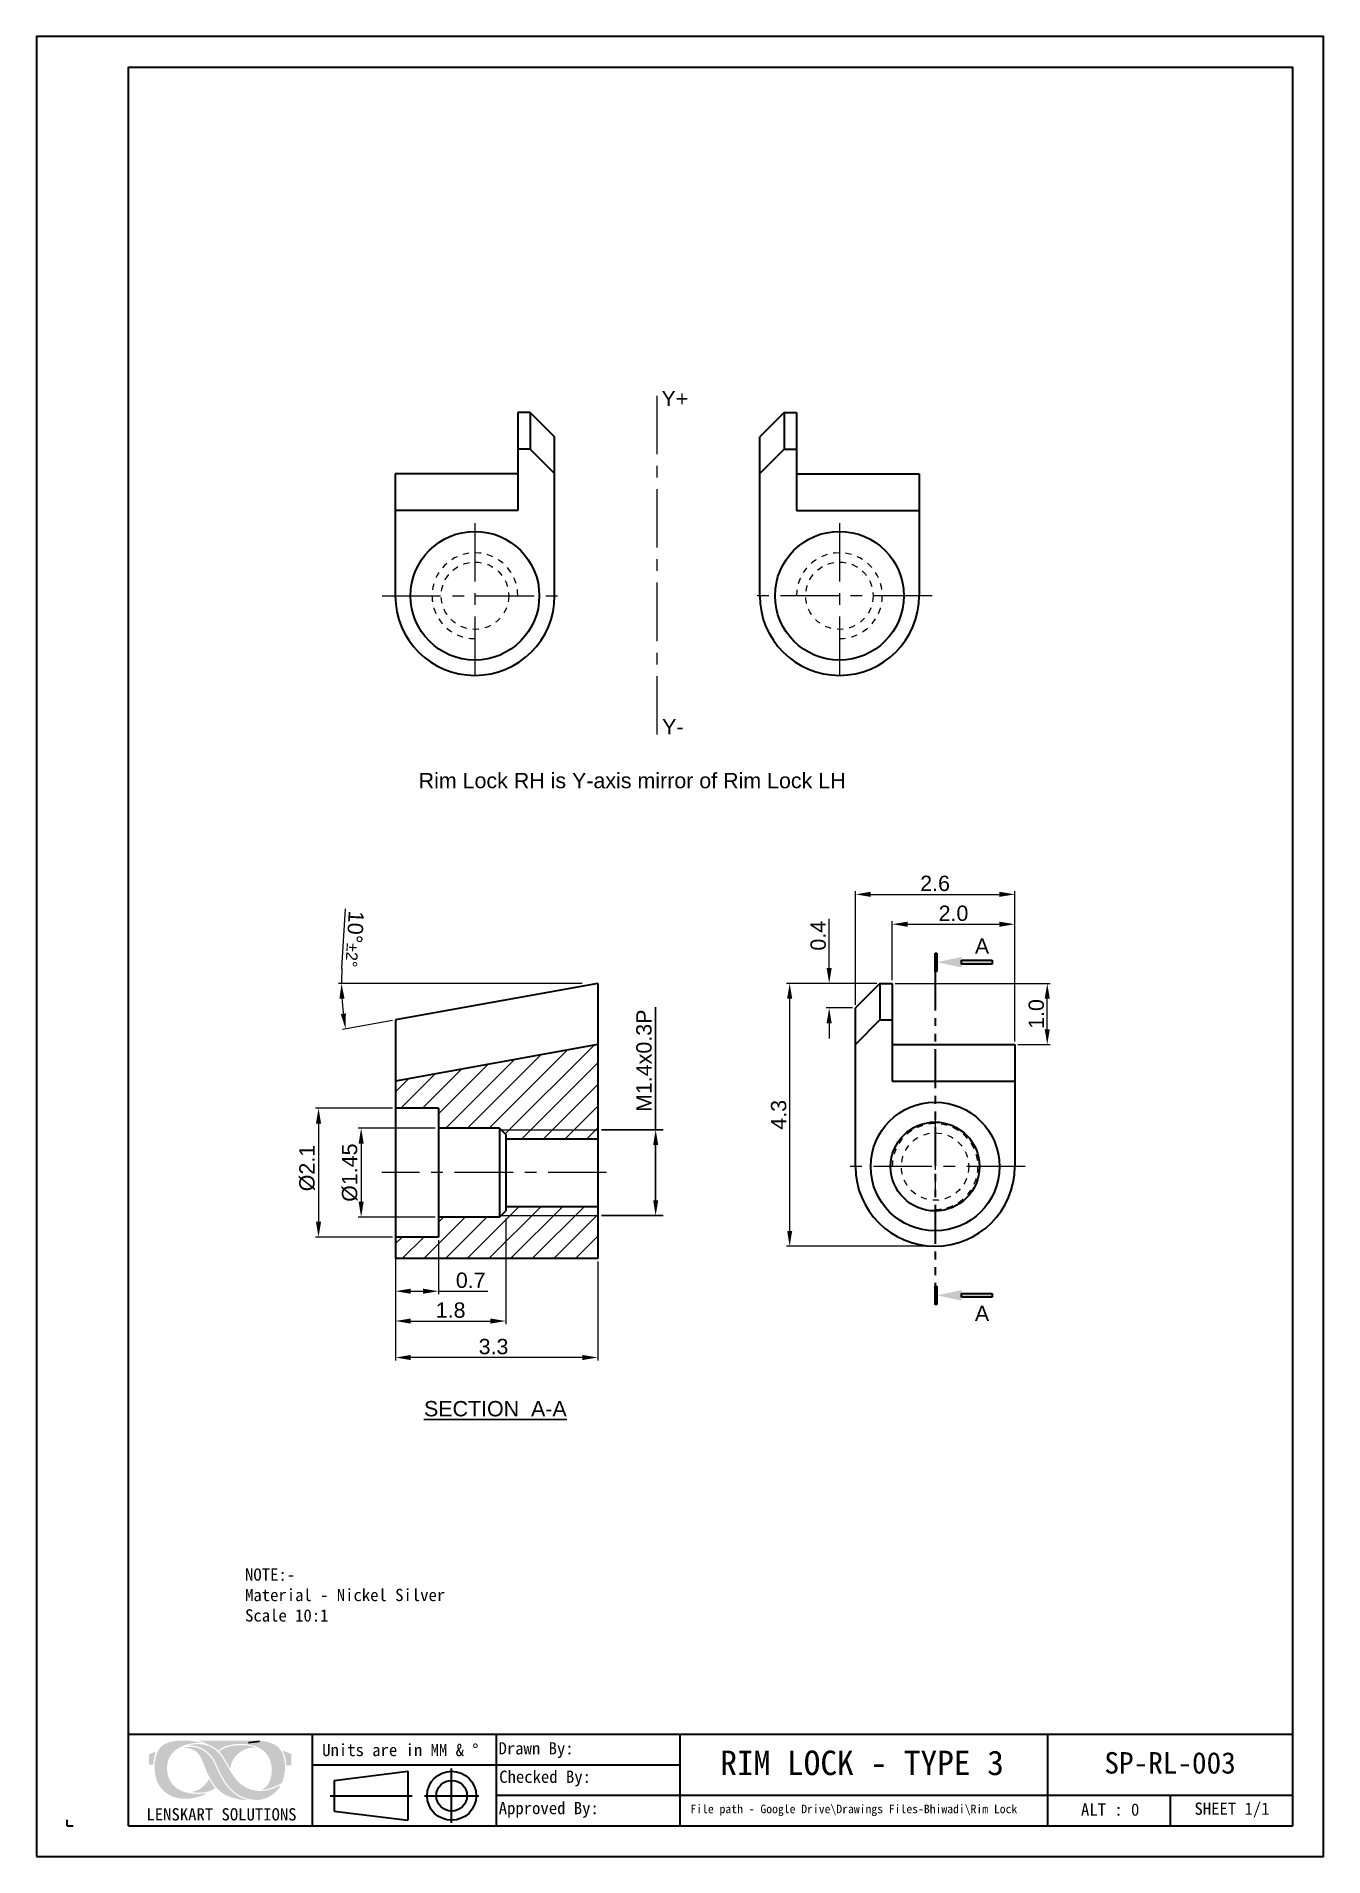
# Model space of a CAD drawing. Header units: millimetres. Extents: x 219 to 785, y 160 to 284.
# Drawn here: x 701.41 to 722.41, y 225.77 to 255.47 of the extents above; entities that cross this region are included whole.
import ezdxf
from ezdxf.enums import TextEntityAlignment as Align

# ---------------------------------------------------------------- set-up
doc = ezdxf.new("R2010")
doc.units = ezdxf.units.MM
for name, pattern in [('CENTER', [50.8, 31.75, -6.35, 6.35, -6.35]), ('HIDDEN', [0.075, 0.05, -0.025]), ('PHANTOM', [63.5, 31.75, -6.35, 6.35, -6.35, 6.35, -6.35])]:
    doc.linetypes.add(name, pattern=pattern)
doc.layers.get('0').update_dxf_attribs({"lineweight": 35})
for name, color, linetype, lineweight in [('Center line', 2, 'CENTER', 18), ('Dimension', 3, 'Continuous', 18), ('Hatch', 6, 'Continuous', 18), ('hidden line', 1, 'HIDDEN', 15), ('Section', 6, 'PHANTOM', 35), ('Text', 4, 'Continuous', 25), ('绘图层', 7, 'Continuous', 13)]:
    doc.layers.add(name, color=color, linetype=linetype, lineweight=lineweight)
doc.layers.add('图框-线条', color=7, linetype='Continuous')
doc.styles.get("Standard").update_dxf_attribs({"font": 'arial.ttf'})
doc.styles.add('宋体', font='SimSun.ttf')
doc.dimstyles.new('ISO-25', dxfattribs={"dimtxt": 2.5, "dimasz": 2.5, "dimexe": 1.25, "dimexo": 0.625, "dimtad": 1, "dimtxsty": 'Standard', "dimcen": 2.5, "dimadec": 0, "dimazin": 0, "dimtfac": 1, "dimtmove": 0, "dimatfit": 3, "dimfxl": 1, "dimarcsym": 0})
doc.dimstyles.new('SIMPLEX', dxfattribs={"dimtxt": 2.5, "dimasz": 2.5, "dimexe": 0.5, "dimexo": 0.5, "dimgap": 0.5, "dimtad": 1, "dimzin": 0, "dimdsep": 46, "dimtxsty": 'Standard', "dimcen": 0, "dimclrd": 256, "dimclre": 256, "dimclrt": 256, "dimadec": 0, "dimazin": 0, "dimtm": 1e-09, "dimtfac": 0.75, "dimtofl": 0, "dimtmove": 0, "dimatfit": 3, "dimfxl": 1, "dimtzin": 0, "dimlwd": -1, "dimlwe": -1, "dimarcsym": 0})

msp = doc.modelspace()

# ---------------------------------------------------------------- texts
at = {"layer": 'Text'}
for s, p in [('Y+', (711.825, 249.563)), ('Y-', (711.792, 244.206)), ('Rim Lock RH is Y-axis mirror of Rim Lock LH', (711.128, 243.329)), ('A', (716.837, 240.628)), ('A', (716.837, 234.635))]:
    msp.add_text(s, height=0.25, dxfattribs=at).set_placement(p, align=Align.MIDDLE_CENTER)
at = {"layer": 'Text', "insert": (710.061, 233.205), "char_height": 0.25, "width": 4.46626, "attachment_point": 3, "line_spacing_factor": 0.9}
msp.add_mtext('{\\LSECTION  A-A}', dxfattribs=at)
at = {"layer": '绘图层', "color": 7, "linetype": 'ByBlock', "lineweight": 9, "attachment_point": 5, "style": '宋体'}
for s, insert, char_height, width in [('\\pxql;{\\fNSimSun|b0|i0|c0|p49;NOTE:-\\PMaterial - Nickel Silver\\PScale 10:1}', (706.794, 230.038), 0.2, 3.96086), ('\\pxql;{\\fNSimSun|b0|i0|c0|p49;Units are in MM & %%D}', (707.599, 227.509), 0.2, 3.05443), ('\\pxql;{\\fNSimSun|b0|i0|c0|p49;Drawn By: }', (710.476, 227.509), 0.2, 3.05443), ('\\pxqc;{\\fNSimSun|b0|i0|c0|p49;RIM LOCK - TYPE 3}', (714.88, 227.298), 0.4, 5.26635), ('{\\fNSimSun|b0|i0|c0|p49;SP-RL-003}', (719.905, 227.298), 0.35, 4.64697), ('\\pxql;{\\fNSimSun|b0|i0|c0|p49;Checked By: }', (710.105, 227.045), 0.2, 2.29015), ('\\pxql;{\\fNSimSun|b0|i0|c0|p49;Approved By:}', (710.097, 226.534), 0.2, 2.29015), ('\\pxql;{\\fNSimSun|b0|i0|c0|p49;File path - Google Drive\\\\Drawings Files-Bhiwadi\\\\Rim Lock}', (716.573, 226.526), 0.14, 8.989), ('{\\fNSimSun|b0|i0|c0|p49;ALT : 0}', (718.927, 226.537), 0.2, 1.72791), ('{\\fNSimSun|b0|i0|c0|p49;SHEET 1/1}', (720.915, 226.529), 0.2, 1.72791), ('{\\fSimSun|b0|i0|c134|p2;LENSKART SOLUTIONS}', (704.429, 226.459), 0.2, 5.89745)]:
    msp.add_mtext(s, dxfattribs=dict(at, insert=insert, char_height=char_height, width=width))

# ---------------------------------------------------------------- blocks, each defined once
blk = doc.blocks.new('*D205')
at = {"layer": 'Defpoints', "color": 0, "transparency": 16777216}
for p in [(717.371, 241.472), (714.771, 239.62), (717.371, 239.02)]:
    blk.add_point(p, dxfattribs=at)
at = {"layer": 'Dimension', "transparency": 16777216}
for p, q in [((714.771, 239.67), (714.771, 241.522)), ((715.021, 241.472), (717.121, 241.472)), ((717.371, 239.07), (717.371, 241.522))]:
    blk.add_line(p, q, dxfattribs=at)
for points in [[(715.021, 241.514), (715.021, 241.431), (714.771, 241.472)], [(717.121, 241.514), (717.121, 241.431), (717.371, 241.472)]]:
    blk.add_solid(points, dxfattribs=at)
at = {"layer": 'Dimension', "transparency": 16777216, "insert": (716.071, 241.65), "char_height": 0.25, "attachment_point": 5}
blk.add_mtext('2.6', dxfattribs=at)
blk = doc.blocks.new('*D199')
at = {"layer": 'Defpoints', "color": 0, "transparency": 16777216}
for p in [(717.371, 240.985), (715.371, 240.02), (717.371, 239.02)]:
    blk.add_point(p, dxfattribs=at)
at = {"layer": 'Dimension', "transparency": 16777216}
for p, q in [((715.371, 240.07), (715.371, 241.035)), ((715.621, 240.985), (717.121, 240.985)), ((717.371, 239.07), (717.371, 241.035))]:
    blk.add_line(p, q, dxfattribs=at)
for points in [[(715.621, 241.026), (715.621, 240.943), (715.371, 240.985)], [(717.121, 241.026), (717.121, 240.943), (717.371, 240.985)]]:
    blk.add_solid(points, dxfattribs=at)
at = {"layer": 'Dimension', "transparency": 16777216, "insert": (716.371, 241.162), "char_height": 0.25, "attachment_point": 5}
blk.add_mtext('2.0', dxfattribs=at)
blk = doc.blocks.new('*D200')
at = {"layer": 'Defpoints', "color": 0, "transparency": 16777216}
for p in [(715.371, 240.02), (717.901, 240.02), (717.371, 239.02)]:
    blk.add_point(p, dxfattribs=at)
at = {"layer": 'Dimension', "transparency": 16777216}
for p, q in [((715.421, 240.02), (717.951, 240.02)), ((717.901, 239.27), (717.901, 239.77)), ((717.421, 239.02), (717.951, 239.02))]:
    blk.add_line(p, q, dxfattribs=at)
for points in [[(717.859, 239.77), (717.942, 239.77), (717.901, 240.02)], [(717.859, 239.27), (717.942, 239.27), (717.901, 239.02)]]:
    blk.add_solid(points, dxfattribs=at)
at = {"layer": 'Dimension', "transparency": 16777216, "insert": (717.723, 239.52), "char_height": 0.25, "attachment_point": 5, "rotation": 90}
blk.add_mtext('1.0', dxfattribs=at)
blk = doc.blocks.new('*D201')
at = {"layer": 'Defpoints', "color": 0, "transparency": 16777216}
for p in [(715.171, 240.02), (713.698, 235.731), (716.071, 235.731)]:
    blk.add_point(p, dxfattribs=at)
at = {"layer": 'Dimension', "transparency": 16777216}
for p, q in [((715.121, 240.02), (713.648, 240.02)), ((713.698, 239.77), (713.698, 235.981)), ((716.021, 235.731), (713.648, 235.731))]:
    blk.add_line(p, q, dxfattribs=at)
for points in [[(713.657, 239.77), (713.74, 239.77), (713.698, 240.02)], [(713.657, 235.981), (713.74, 235.981), (713.698, 235.731)]]:
    blk.add_solid(points, dxfattribs=at)
at = {"layer": 'Dimension', "transparency": 16777216, "insert": (713.52, 237.875), "char_height": 0.25, "attachment_point": 5, "rotation": 90}
blk.add_mtext('4.3', dxfattribs=at)
blk = doc.blocks.new('_FILLED')
at = {"color": 0, "linetype": 'ByBlock'}
blk.add_solid([(0, 0), (-1, 0.214), (-1, -0.214)], dxfattribs=at)
blk = doc.blocks.new('section arrow')
at = {"layer": 'Section'}
h = blk.add_hatch(color=256, dxfattribs=at)
h.dxf.hatch_style = 1
h.paths.add_polyline_path([(6987.516, 2336.116), (6987.516, 2336.053), (6988.016, 2336.053), (6988.016, 2336.116)])
h.paths.add_polyline_path([(6988.416, 2335.935), (6988.448, 2335.935), (6988.448, 2336.235), (6988.416, 2336.235)])
for points in [[(6988.448, 2335.935), (6988.448, 2336.235), (6988.416, 2336.235), (6988.416, 2335.935)], [(6988.016, 2336.116), (6987.516, 2336.116), (6987.516, 2336.053), (6988.016, 2336.053)]]:
    blk.add_lwpolyline(points, close=True, dxfattribs=at)
at = {"layer": 'Section', "xscale": 0.4, "yscale": 0.4, "zscale": 0.4}
blk.add_blockref('_FILLED', (6988.416, 2336.085), dxfattribs=at)
blk = doc.blocks.new('*D206')
at = {"layer": 'Defpoints', "color": 0, "transparency": 16777216}
for p in [(707.267, 237.981), (706.012, 235.881), (707.267, 235.881)]:
    blk.add_point(p, dxfattribs=at)
at = {"layer": 'Dimension', "transparency": 16777216}
for p, q in [((707.217, 237.981), (705.962, 237.981)), ((706.012, 237.731), (706.012, 236.131)), ((707.217, 235.881), (705.962, 235.881))]:
    blk.add_line(p, q, dxfattribs=at)
for points in [[(705.97, 237.731), (706.054, 237.731), (706.012, 237.981)], [(705.97, 236.131), (706.054, 236.131), (706.012, 235.881)]]:
    blk.add_solid(points, dxfattribs=at)
at = {"layer": 'Dimension', "transparency": 16777216, "insert": (705.827, 237.006), "char_height": 0.25, "attachment_point": 5, "rotation": 90}
blk.add_mtext('%%C2.1', dxfattribs=at)
blk = doc.blocks.new('*D202')
at = {"layer": 'Defpoints', "color": 0, "transparency": 16777216}
for p in [(707.967, 235.881), (707.267, 235.531), (707.267, 234.997)]:
    blk.add_point(p, dxfattribs=at)
at = {"layer": 'Dimension', "transparency": 16777216}
for p, q in [((707.967, 235.831), (707.967, 234.947)), ((707.267, 235.481), (707.267, 234.947)), ((707.517, 234.997), (707.717, 234.997)), ((707.967, 234.997), (708.772, 234.997))]:
    blk.add_line(p, q, dxfattribs=at)
for points in [[(707.517, 235.038), (707.517, 234.955), (707.267, 234.997)], [(707.717, 235.038), (707.717, 234.955), (707.967, 234.997)]]:
    blk.add_solid(points, dxfattribs=at)
at = {"layer": 'Dimension', "transparency": 16777216, "insert": (708.495, 235.174), "char_height": 0.25, "attachment_point": 5}
blk.add_mtext('0.7', dxfattribs=at)
blk = doc.blocks.new('*D203')
at = {"layer": 'Defpoints', "color": 0, "transparency": 16777216}
for p in [(707.267, 235.531), (710.567, 235.531), (707.267, 233.915)]:
    blk.add_point(p, dxfattribs=at)
at = {"layer": 'Dimension', "transparency": 16777216}
for p, q in [((707.267, 235.481), (707.267, 233.865)), ((710.567, 235.481), (710.567, 233.865)), ((710.317, 233.915), (707.517, 233.915))]:
    blk.add_line(p, q, dxfattribs=at)
for points in [[(707.517, 233.956), (707.517, 233.873), (707.267, 233.915)], [(710.317, 233.956), (710.317, 233.873), (710.567, 233.915)]]:
    blk.add_solid(points, dxfattribs=at)
at = {"layer": 'Dimension', "transparency": 16777216, "insert": (708.867, 234.092), "char_height": 0.25, "attachment_point": 5}
blk.add_mtext('3.3', dxfattribs=at)
blk = doc.blocks.new('*D207')
at = {"layer": 'Defpoints', "color": 0, "transparency": 16777216}
for p in [(710.363, 240.02), (710.567, 240.02), (710.567, 240.02), (706.416, 239.523), (707.267, 239.424)]:
    blk.add_point(p, dxfattribs=at)
at = {"layer": 'Dimension', "transparency": 16777216}
for p, q in [((706.394, 240.27), (706.452, 241.235)), ((710.313, 240.02), (706.337, 240.02)), ((707.218, 239.415), (706.404, 239.268))]:
    blk.add_line(p, q, dxfattribs=at)
for start, end in [(176.573, 180), (183.427, 186.8131)]:
    blk.add_arc((710.567, 240.02), 4.18, start, end, dxfattribs=at)
for points in [[(706.353, 239.769), (706.436, 239.771), (706.387, 240.02)], [(706.458, 239.53), (706.375, 239.518), (706.453, 239.277)]]:
    blk.add_solid(points, dxfattribs=at)
at = {"layer": 'Dimension', "transparency": 16777216, "insert": (706.601, 240.742), "char_height": 0.25, "attachment_point": 5, "rotation": 266.573}
blk.add_mtext('10°{\\H0.1875;±2°}', dxfattribs=at)
blk = doc.blocks.new('*D208')
at = {"layer": 'Defpoints', "color": 0, "transparency": 16777216}
for p in [(707.967, 237.656), (706.707, 236.206), (707.967, 236.206)]:
    blk.add_point(p, dxfattribs=at)
at = {"layer": 'Dimension', "transparency": 16777216}
for p, q in [((707.917, 237.656), (706.657, 237.656)), ((706.707, 237.406), (706.707, 236.456)), ((707.917, 236.206), (706.657, 236.206))]:
    blk.add_line(p, q, dxfattribs=at)
for points in [[(706.666, 237.406), (706.749, 237.406), (706.707, 237.656)], [(706.666, 236.456), (706.749, 236.456), (706.707, 236.206)]]:
    blk.add_solid(points, dxfattribs=at)
at = {"layer": 'Dimension', "transparency": 16777216, "insert": (706.523, 236.931), "char_height": 0.25, "attachment_point": 5, "rotation": 90}
blk.add_mtext('%%c1.45', dxfattribs=at)
blk = doc.blocks.new('*D209')
at = {"layer": 'Defpoints', "color": 0, "transparency": 16777216}
for p in [(709.067, 236.231), (707.267, 235.881), (709.067, 234.51)]:
    blk.add_point(p, dxfattribs=at)
at = {"layer": 'Dimension', "transparency": 16777216}
for p, q in [((709.067, 236.181), (709.067, 234.46)), ((707.267, 235.831), (707.267, 234.46)), ((707.517, 234.51), (708.817, 234.51))]:
    blk.add_line(p, q, dxfattribs=at)
for points in [[(707.517, 234.551), (707.517, 234.468), (707.267, 234.51)], [(708.817, 234.551), (708.817, 234.468), (709.067, 234.51)]]:
    blk.add_solid(points, dxfattribs=at)
at = {"layer": 'Dimension', "transparency": 16777216, "insert": (708.167, 234.687), "char_height": 0.25, "attachment_point": 5}
blk.add_mtext('1.8', dxfattribs=at)
blk = doc.blocks.new('*D210')
at = {"layer": 'Defpoints', "color": 0, "transparency": 16777216}
for p in [(715.171, 240.02), (714.343, 239.62), (714.771, 239.62)]:
    blk.add_point(p, dxfattribs=at)
at = {"layer": 'Dimension', "transparency": 16777216}
for p, q in [((714.343, 240.27), (714.343, 241.074)), ((715.121, 240.02), (714.293, 240.02)), ((714.721, 239.62), (714.293, 239.62)), ((714.343, 239.37), (714.343, 239.12))]:
    blk.add_line(p, q, dxfattribs=at)
for points in [[(714.301, 240.27), (714.384, 240.27), (714.343, 240.02)], [(714.301, 239.37), (714.384, 239.37), (714.343, 239.62)]]:
    blk.add_solid(points, dxfattribs=at)
at = {"layer": 'Dimension', "transparency": 16777216, "insert": (714.165, 240.797), "char_height": 0.25, "attachment_point": 5, "rotation": 90}
blk.add_mtext('0.4', dxfattribs=at)
blk = doc.blocks.new('*D204')
at = {"layer": 'Defpoints', "color": 0, "transparency": 16777216}
for p in [(710.567, 237.631), (711.512, 237.631), (710.567, 236.231)]:
    blk.add_point(p, dxfattribs=at)
at = {"layer": 'Dimension', "color": 0, "lineweight": -2, "transparency": 16777216}
for p, q in [((711.512, 237.631), (711.512, 239.634)), ((710.63, 237.631), (711.637, 237.631)), ((711.512, 236.481), (711.512, 237.381)), ((710.63, 236.231), (711.637, 236.231))]:
    blk.add_line(p, q, dxfattribs=at)
at = {"layer": 'Dimension', "color": 0, "transparency": 16777216}
for points in [[(711.471, 237.381), (711.554, 237.381), (711.512, 237.631)], [(711.471, 236.481), (711.554, 236.481), (711.512, 236.231)]]:
    blk.add_solid(points, dxfattribs=at)
at = {"layer": 'Dimension', "color": 0, "transparency": 16777216, "insert": (711.322, 238.757), "char_height": 0.25, "attachment_point": 5, "rotation": 90}
blk.add_mtext('M1.4x0.3P', dxfattribs=at)

# ---------------------------------------------------------------- dimensions: what is measured, and where the dimension line sits
at = {"layer": 'Dimension'}
for base, p1, p2, picture, middle in [((717.371, 241.472), (714.771, 239.62), (717.371, 239.02), '*D205', (716.071, 241.472)), ((717.371, 240.985), (715.371, 240.02), (717.371, 239.02), '*D199', (716.371, 240.985)), ((709.067, 234.51), (707.267, 235.881), (709.067, 236.231), '*D209', (708.167, 234.51))]:
    dim = msp.add_linear_dim(base=base, p1=p1, p2=p2, dimstyle='SIMPLEX', override={"dimscale": 0.1, "dimdec": 1}, dxfattribs=at)
    dim.commit()
    dim.dimension.update_dxf_attribs({"geometry": picture, "text_midpoint": middle, "dimtype": 160})
dim = msp.add_angular_dim_2l(base=(706.416, 239.523), line1=((710.567, 240.02), (707.267, 239.424)), line2=((710.567, 240.02), (710.363, 240.02)), dimstyle='SIMPLEX', override={"dimscale": 0.1, "dimdec": 1, "dimtol": 1, "dimtp": 2, "dimtm": 2}, dxfattribs=at)
dim.commit()
dim.dimension.update_dxf_attribs({"geometry": '*D207', "text_midpoint": (706.601, 240.742)})
for base, p1, p2, angle, picture, middle in [((714.343, 239.62), (715.171, 240.02), (714.771, 239.62), 90, '*D210', (714.343, 240.797)), ((713.698, 235.731), (715.171, 240.02), (716.071, 235.731), 90, '*D201', (713.698, 237.875)), ((707.267, 234.997), (707.967, 235.881), (707.267, 235.531), 180, '*D202', (708.495, 234.997)), ((707.267, 233.915), (710.567, 235.531), (707.267, 235.531), 180, '*D203', (708.867, 233.915))]:
    dim = msp.add_linear_dim(base=base, p1=p1, p2=p2, angle=angle, dimstyle='SIMPLEX', override={"dimscale": 0.1, "dimdec": 1}, dxfattribs=at)
    dim.commit()
    dim.dimension.update_dxf_attribs({"geometry": picture, "text_midpoint": middle, "dimtype": 160})
for base, p1, p2, angle, dimstyle, override, picture, middle in [((717.901, 240.02), (717.371, 239.02), (715.371, 240.02), 90, 'SIMPLEX', {"dimscale": 0.1, "dimdec": 1}, '*D200', (717.723, 239.52)), ((711.512, 237.631), (710.567, 236.231), (710.567, 237.631), 270, 'ISO-25', {"dimscale": 0.1, "dimdsep": 46, "dimpost": 'M<>x0.3P'}, '*D204', (711.322, 238.757)), ((706.707, 236.206), (707.967, 237.656), (707.967, 236.206), 90, 'SIMPLEX', {"dimscale": 0.1, "dimpost": '%%c<>'}, '*D208', (706.523, 236.931))]:
    dim = msp.add_linear_dim(base=base, p1=p1, p2=p2, angle=angle, dimstyle=dimstyle, override=override, dxfattribs=at)
    dim.commit()
    dim.dimension.update_dxf_attribs({"geometry": picture, "text_midpoint": middle})
dim = msp.add_linear_dim(base=(706.012, 235.881), p1=(707.267, 237.981), p2=(707.267, 235.881), angle=90, text='%%C<>', dimstyle='SIMPLEX', override={"dimscale": 0.1, "dimdec": 1}, dxfattribs=at)
dim.commit()
dim.dimension.update_dxf_attribs({"geometry": '*D206', "text_midpoint": (706.012, 237.006), "dimtype": 160})

# ---------------------------------------------------------------- hatches: boundary and pattern name
at = {"layer": 'Hatch'}
h = msp.add_hatch(dxfattribs=at)
h.set_pattern_fill('ANSI31', color=256, scale=2)
h.set_pattern_definition([(45, (276.97984, 73.127), (-0.1767767, 0.1767767), [])])
h.paths.add_polyline_path([(710.567, 237.631), (710.567, 239.02), (707.267, 238.424), (707.267, 237.981), (707.967, 237.981), (707.967, 237.656), (708.967, 237.656), (708.992, 237.631)])
h.paths.add_polyline_path([(710.567, 235.531), (710.567, 236.231), (708.992, 236.231), (708.967, 236.206), (707.967, 236.206), (707.967, 235.881), (707.267, 235.881), (707.267, 235.531)])
h.paths.add_polyline_path([(709.067, 236.381), (709.067, 236.306), (708.992, 236.231), (710.567, 236.231), (710.567, 236.381)])
h.paths.add_polyline_path([(708.992, 237.631), (709.067, 237.556), (709.067, 237.481), (710.567, 237.481), (710.567, 237.631)])
at = {"layer": '图框-线条', "lineweight": 0, "ltscale": 0.1}
h = msp.add_hatch(color=252, dxfattribs=at)
edge = h.paths.add_edge_path()
edge.add_spline(control_points=[(703.245, 227.441), (703.245, 227.441), (703.245, 227.269), (703.245, 227.269), (703.245, 227.269), (703.245, 227.269), (703.316, 227.269), (703.316, 227.269), (703.316, 227.269), (703.321, 227.31), (703.322, 227.344), (703.33, 227.384), (703.33, 227.384), (703.337, 227.419), (703.347, 227.454), (703.36, 227.485), (703.36, 227.485), (703.36, 227.485), (703.245, 227.441), (703.245, 227.441)], knot_values=[0, 0, 0, 0, 0.166667, 0.166667, 0.166667, 0.166667, 0.333333, 0.333333, 0.333333, 0.333333, 0.5, 0.5, 0.5, 0.5, 0.666667, 0.666667, 0.666667, 0.666667, 1, 1, 1, 1], degree=3, periodic=0)
edge = h.paths.add_edge_path()
edge.add_spline(control_points=[(705.485, 227.262), (705.485, 227.262), (705.566, 227.261), (705.566, 227.261), (705.566, 227.261), (705.566, 227.261), (705.566, 227.447), (705.566, 227.447), (705.566, 227.447), (705.566, 227.447), (705.425, 227.503), (705.425, 227.503), (705.425, 227.503), (705.439, 227.467), (705.455, 227.441), (705.466, 227.396), (705.466, 227.396), (705.478, 227.351), (705.481, 227.311), (705.485, 227.262)], knot_values=[0, 0, 0, 0, 0.166667, 0.166667, 0.166667, 0.166667, 0.333333, 0.333333, 0.333333, 0.333333, 0.5, 0.5, 0.5, 0.5, 0.666667, 0.666667, 0.666667, 0.666667, 1, 1, 1, 1], degree=3, periodic=0)
edge = h.paths.add_edge_path(flags=17)
edge.add_spline(control_points=[(703.937, 226.828), (703.95, 226.817), (704.032, 226.815), (704.047, 226.815), (704.047, 226.815), (704.135, 226.812), (704.267, 226.834), (704.324, 226.889), (704.324, 226.889), (704.319, 226.897), (704.316, 226.901), (704.31, 226.907), (704.31, 226.907), (704.31, 226.907), (704.223, 227.036), (704.223, 227.036), (704.223, 227.036), (704.202, 227.01), (704.193, 226.961), (704.113, 226.899), (704.113, 226.899), (704.066, 226.863), (704.01, 226.838), (703.937, 226.828)], knot_values=[0, 0, 0, 0, 0.142857, 0.142857, 0.142857, 0.142857, 0.285714, 0.285714, 0.285714, 0.285714, 0.428571, 0.428571, 0.428571, 0.428571, 0.571429, 0.571429, 0.571429, 0.571429, 0.714286, 0.714286, 0.714286, 0.714286, 1, 1, 1, 1], degree=3, periodic=0)
edge = h.paths.add_edge_path(flags=17)
edge.add_spline(control_points=[(704.392, 227.485), (704.397, 227.477), (704.398, 227.478), (704.404, 227.471), (704.404, 227.471), (704.469, 227.397), (704.562, 227.217), (704.574, 227.205), (704.574, 227.205), (704.58, 227.355), (704.705, 227.486), (704.829, 227.529), (704.829, 227.529), (704.893, 227.552), (704.928, 227.552), (705.001, 227.546), (705.001, 227.546), (704.977, 227.565), (704.876, 227.581), (704.851, 227.584), (704.851, 227.584), (704.729, 227.598), (704.554, 227.587), (704.446, 227.526), (704.446, 227.526), (704.429, 227.517), (704.398, 227.497), (704.392, 227.485)], knot_values=[0, 0, 0, 0, 0.125, 0.125, 0.125, 0.125, 0.25, 0.25, 0.25, 0.25, 0.375, 0.375, 0.375, 0.375, 0.5, 0.5, 0.5, 0.5, 0.625, 0.625, 0.625, 0.625, 0.75, 0.75, 0.75, 0.75, 1, 1, 1, 1], degree=3, periodic=0)
edge = h.paths.add_edge_path()
edge.add_spline(control_points=[(704.334, 227.25), (704.293, 227.342), (704.28, 227.367), (704.216, 227.436), (704.216, 227.436), (704.129, 227.53), (703.994, 227.577), (703.862, 227.559), (703.862, 227.559), (703.853, 227.558), (703.845, 227.557), (703.837, 227.555), (703.837, 227.555), (703.837, 227.555), (703.814, 227.548), (703.814, 227.548), (703.814, 227.548), (703.89, 227.544), (703.95, 227.533), (704.001, 227.495), (704.001, 227.495), (704.052, 227.457), (704.071, 227.426), (704.104, 227.36), (704.104, 227.36), (704.156, 227.252), (704.192, 227.131), (704.251, 227.03), (704.251, 227.03), (704.314, 226.924), (704.376, 226.846), (704.482, 226.784), (704.482, 226.784), (704.567, 226.734), (704.746, 226.687), (704.865, 226.692), (704.865, 226.692), (704.852, 226.698), (704.834, 226.701), (704.818, 226.705), (704.818, 226.705), (704.597, 226.773), (704.469, 226.961), (704.372, 227.166), (704.372, 227.166), (704.359, 227.194), (704.346, 227.222), (704.334, 227.25)], knot_values=[0, 0, 0, 0, 0.076923, 0.076923, 0.076923, 0.076923, 0.153846, 0.153846, 0.153846, 0.153846, 0.230769, 0.230769, 0.230769, 0.230769, 0.307692, 0.307692, 0.307692, 0.307692, 0.384615, 0.384615, 0.384615, 0.384615, 0.461538, 0.461538, 0.461538, 0.461538, 0.538462, 0.538462, 0.538462, 0.538462, 0.615385, 0.615385, 0.615385, 0.615385, 0.692308, 0.692308, 0.692308, 0.692308, 0.769231, 0.769231, 0.769231, 0.769231, 0.846154, 0.846154, 0.846154, 0.846154, 1, 1, 1, 1], degree=3, periodic=0)
edge = h.paths.add_edge_path()
edge.add_spline(control_points=[(705.396, 226.935), (705.393, 226.935), (705.311, 226.896), (705.294, 226.89), (705.294, 226.89), (705.259, 226.876), (705.217, 226.863), (705.178, 226.855), (705.178, 226.855), (705.08, 226.837), (705.009, 226.837), (704.916, 226.864), (704.916, 226.864), (704.757, 226.91), (704.665, 227.021), (704.59, 227.137), (704.59, 227.137), (704.458, 227.343), (704.404, 227.542), (704.15, 227.596), (704.15, 227.596), (704.107, 227.605), (704.055, 227.609), (704.01, 227.605), (704.01, 227.605), (703.98, 227.603), (703.908, 227.596), (703.886, 227.583), (703.886, 227.583), (703.998, 227.585), (704.086, 227.563), (704.165, 227.506), (704.165, 227.506), (704.331, 227.388), (704.336, 227.263), (704.422, 227.109), (704.422, 227.109), (704.464, 227.035), (704.494, 226.978), (704.551, 226.911), (704.551, 226.911), (704.67, 226.772), (704.796, 226.71), (704.99, 226.696), (704.99, 226.696), (705.084, 226.689), (705.178, 226.73), (705.24, 226.769), (705.24, 226.769), (705.283, 226.796), (705.316, 226.83), (705.348, 226.867), (705.348, 226.867), (705.365, 226.886), (705.383, 226.914), (705.396, 226.935)], knot_values=[0, 0, 0, 0, 0.066667, 0.066667, 0.066667, 0.066667, 0.133333, 0.133333, 0.133333, 0.133333, 0.2, 0.2, 0.2, 0.2, 0.266667, 0.266667, 0.266667, 0.266667, 0.333333, 0.333333, 0.333333, 0.333333, 0.4, 0.4, 0.4, 0.4, 0.466667, 0.466667, 0.466667, 0.466667, 0.533333, 0.533333, 0.533333, 0.533333, 0.6, 0.6, 0.6, 0.6, 0.666667, 0.666667, 0.666667, 0.666667, 0.733333, 0.733333, 0.733333, 0.733333, 0.8, 0.8, 0.8, 0.8, 0.866667, 0.866667, 0.866667, 0.866667, 1, 1, 1, 1], degree=3, periodic=0)
edge = h.paths.add_edge_path()
edge.add_spline(control_points=[(704.376, 227.501), (704.432, 227.545), (704.449, 227.559), (704.531, 227.582), (704.531, 227.582), (704.718, 227.634), (704.959, 227.62), (705.106, 227.505), (705.106, 227.505), (705.186, 227.442), (705.251, 227.331), (705.248, 227.177), (705.248, 227.177), (705.245, 227.062), (705.217, 226.952), (705.126, 226.886), (705.126, 226.886), (705.12, 226.881), (705.096, 226.866), (705.09, 226.864), (705.09, 226.864), (705.179, 226.859), (705.318, 226.919), (705.392, 226.961), (705.392, 226.961), (705.419, 226.976), (705.417, 226.974), (705.428, 227.006), (705.428, 227.006), (705.475, 227.132), (705.476, 227.307), (705.434, 227.43), (705.434, 227.43), (705.414, 227.486), (705.393, 227.516), (705.356, 227.552), (705.356, 227.552), (705.28, 227.629), (705.129, 227.664), (705.02, 227.664), (705.02, 227.664), (704.698, 227.664), (704.367, 227.667), (704.046, 227.664), (704.046, 227.664), (704.069, 227.654), (704.111, 227.644), (704.138, 227.634), (704.138, 227.634), (704.165, 227.624), (704.283, 227.569), (704.306, 227.555), (704.306, 227.555), (704.338, 227.535), (704.371, 227.505), (704.376, 227.501)], knot_values=[0, 0, 0, 0, 0.066667, 0.066667, 0.066667, 0.066667, 0.133333, 0.133333, 0.133333, 0.133333, 0.2, 0.2, 0.2, 0.2, 0.266667, 0.266667, 0.266667, 0.266667, 0.333333, 0.333333, 0.333333, 0.333333, 0.4, 0.4, 0.4, 0.4, 0.466667, 0.466667, 0.466667, 0.466667, 0.533333, 0.533333, 0.533333, 0.533333, 0.6, 0.6, 0.6, 0.6, 0.666667, 0.666667, 0.666667, 0.666667, 0.733333, 0.733333, 0.733333, 0.733333, 0.8, 0.8, 0.8, 0.8, 0.866667, 0.866667, 0.866667, 0.866667, 1, 1, 1, 1], degree=3, periodic=0)
edge = h.paths.add_edge_path()
edge.add_spline(control_points=[(704.198, 226.806), (704.184, 226.807), (704.158, 226.801), (704.142, 226.799), (704.142, 226.799), (703.885, 226.775), (703.581, 226.843), (703.544, 227.157), (703.544, 227.157), (703.527, 227.304), (703.573, 227.436), (703.69, 227.517), (703.69, 227.517), (703.808, 227.598), (703.925, 227.629), (704.098, 227.625), (704.098, 227.625), (704.098, 227.625), (704.029, 227.644), (704.029, 227.644), (704.029, 227.644), (703.876, 227.677), (703.647, 227.678), (703.512, 227.611), (703.512, 227.611), (703.436, 227.573), (703.394, 227.516), (703.364, 227.421), (703.364, 227.421), (703.315, 227.259), (703.329, 227.009), (703.451, 226.881), (703.451, 226.881), (703.466, 226.865), (703.474, 226.853), (703.492, 226.838), (703.492, 226.838), (703.511, 226.823), (703.515, 226.818), (703.539, 226.801), (703.539, 226.801), (703.697, 226.689), (703.902, 226.696), (704.082, 226.756), (704.082, 226.756), (704.103, 226.763), (704.124, 226.771), (704.143, 226.78), (704.143, 226.78), (704.155, 226.785), (704.191, 226.804), (704.198, 226.806)], knot_values=[0, 0, 0, 0, 0.071429, 0.071429, 0.071429, 0.071429, 0.142857, 0.142857, 0.142857, 0.142857, 0.214286, 0.214286, 0.214286, 0.214286, 0.285714, 0.285714, 0.285714, 0.285714, 0.357143, 0.357143, 0.357143, 0.357143, 0.428571, 0.428571, 0.428571, 0.428571, 0.5, 0.5, 0.5, 0.5, 0.571429, 0.571429, 0.571429, 0.571429, 0.642857, 0.642857, 0.642857, 0.642857, 0.714286, 0.714286, 0.714286, 0.714286, 0.785714, 0.785714, 0.785714, 0.785714, 0.857143, 0.857143, 0.857143, 0.857143, 1, 1, 1, 1], degree=3, periodic=0)

# ---------------------------------------------------------------- linework, layer by layer
for p, q in [((721.909, 226.271), (721.909, 254.971)), ((709.464, 249.335), (709.264, 249.335)), ((709.264, 249.335), (709.264, 247.738)), ((709.464, 249.335), (709.864, 248.935)), ((709.464, 249.335), (709.464, 248.738)), ((713.61, 249.335), (713.21, 248.935)), ((713.61, 249.335), (713.81, 249.335)), ((713.61, 249.335), (713.61, 248.738)), ((713.81, 249.335), (713.81, 247.738)), ((709.864, 246.345), (709.864, 248.935)), ((713.21, 246.345), (713.21, 248.935)), ((709.464, 248.738), (709.264, 248.738)), ((709.464, 248.738), (709.864, 248.338)), ((713.61, 248.738), (713.21, 248.338)), ((713.61, 248.738), (713.81, 248.738)), ((707.264, 248.335), (707.264, 246.345)), ((709.264, 248.335), (707.264, 248.335)), ((713.81, 248.335), (715.81, 248.335)), ((715.81, 248.335), (715.81, 246.345)), ((709.264, 247.738), (707.264, 247.738)), ((713.81, 247.738), (715.81, 247.738)), ((708.564, 245.045), (708.564, 245.045)), ((714.51, 245.045), (714.51, 245.045)), ((710.567, 240.02), (707.267, 239.424)), ((710.567, 240.02), (710.567, 235.531)), ((715.171, 240.02), (714.771, 239.62)), ((715.171, 240.02), (715.371, 240.02)), ((715.171, 240.02), (715.171, 239.424)), ((715.371, 240.02), (715.371, 238.424)), ((707.267, 239.424), (707.267, 235.531)), ((714.771, 237.031), (714.771, 239.62)), ((715.171, 239.424), (714.771, 239.024)), ((715.171, 239.424), (715.371, 239.424)), ((710.567, 239.02), (707.267, 238.424)), ((715.371, 239.02), (717.371, 239.02)), ((717.371, 239.02), (717.371, 237.031)), ((715.371, 238.424), (717.371, 238.424)), ((707.967, 237.981), (707.267, 237.981)), ((707.867, 237.981), (707.867, 237.981)), ((707.967, 237.981), (707.967, 235.881)), ((708.967, 237.656), (707.967, 237.656)), ((708.967, 237.656), (709.067, 237.556)), ((708.967, 237.656), (708.967, 236.206)), ((709.067, 237.556), (709.067, 236.306)), ((709.067, 237.481), (710.567, 237.481)), ((708.967, 236.206), (707.967, 236.206)), ((708.967, 236.206), (709.067, 236.306)), ((709.067, 236.381), (710.567, 236.381)), ((707.967, 235.881), (707.267, 235.881)), ((710.567, 235.531), (707.267, 235.531)), ((716.071, 235.731), (716.071, 235.731)), ((702.909, 227.771), (721.909, 227.771)), ((705.909, 227.771), (705.909, 226.271)), ((708.909, 227.771), (708.909, 226.271)), ((711.909, 227.771), (711.909, 226.771)), ((717.909, 226.271), (717.909, 227.771)), ((705.909, 227.271), (711.909, 227.271)), ((708.184, 226.321), (708.184, 227.21)), ((706.269, 227.015), (707.469, 227.165)), ((706.269, 227.015), (706.269, 226.515)), ((707.469, 227.165), (707.469, 226.365)), ((706.203, 226.765), (707.542, 226.765)), ((707.739, 226.765), (708.628, 226.765)), ((708.909, 226.771), (721.909, 226.771)), ((711.909, 226.771), (711.909, 226.271)), ((719.909, 226.271), (719.909, 226.771)), ((701.909, 226.271), (701.909, 226.371)), ((706.269, 226.515), (707.469, 226.365)), ((701.909, 226.271), (702.009, 226.271)), ((702.909, 226.271), (721.909, 226.271))]:
    msp.add_line(p, q)
at = {"color": 7}
msp.add_line((705.049, 227.65), (704.871, 227.628), dxfattribs=at)
msp.add_lwpolyline([(701.409, 225.771), (722.409, 225.771), (722.409, 255.471), (701.409, 255.471)], close=True)
msp.add_lwpolyline([(702.909, 226.271), (702.909, 254.971), (721.909, 254.971)])
for centre, radius in [((708.564, 246.345), 1.05), ((714.51, 246.345), 1.05), ((716.071, 237.031), 1.05), ((716.071, 237.031), 0.725), ((708.184, 226.765), 0.4), ((708.184, 226.765), 0.25)]:
    msp.add_circle(centre, radius)
for centre, end in [((708.564, 246.345), 360), ((714.51, 246.345), 0), ((716.071, 237.031), 0)]:
    msp.add_arc(centre, 1.3, 180, end)
at = {"layer": 'Center line', "ltscale": 0.03}
for p, q in [((711.537, 244.082), (711.537, 249.691)), ((708.564, 247.528), (708.564, 244.923)), ((714.51, 247.528), (714.51, 244.923)), ((707.052, 246.345), (710.094, 246.345)), ((716.023, 246.345), (712.981, 246.345)), ((716.071, 237.931), (716.071, 236.131)), ((717.542, 237.031), (714.643, 237.031)), ((710.709, 236.931), (707.047, 236.931))]:
    msp.add_line(p, q, dxfattribs=at)
at = {"layer": 'Dimension'}
for p, q in [((708.992, 237.631), (710.567, 237.631)), ((708.992, 236.231), (710.567, 236.231))]:
    msp.add_line(p, q, dxfattribs=at)
at = {"layer": 'hidden line', "ltscale": 0.5}
for centre in [(708.564, 246.345), (714.51, 246.345), (716.071, 237.031)]:
    msp.add_circle(centre, 0.55, dxfattribs=at)
for centre, start, end in [((708.564, 246.345), 360, 270), ((714.51, 246.345), 270, 180), ((716.071, 237.031), 270, 180)]:
    msp.add_arc(centre, 0.7, start, end, dxfattribs=at)
at = {"layer": 'Section', "ltscale": 0.02}
msp.add_line((716.071, 240.214), (716.071, 234.777), dxfattribs=at)

# ---------------------------------------------------------------- block references
at = {"layer": 'Section', "xscale": -1}
for p in [(7704.518, -2095.72), (7704.518, -2101.156)]:
    msp.add_blockref('section arrow', p, dxfattribs=at)

msp.set_redraw_order([(e.dxf.handle, doc.entitydb.next_handle()) for e in msp.query("TEXT MTEXT ATTDEF DIMENSION ARC_DIMENSION")])  # texts and dimensions are drawn at this point

doc.saveas('drawing.dxf')
